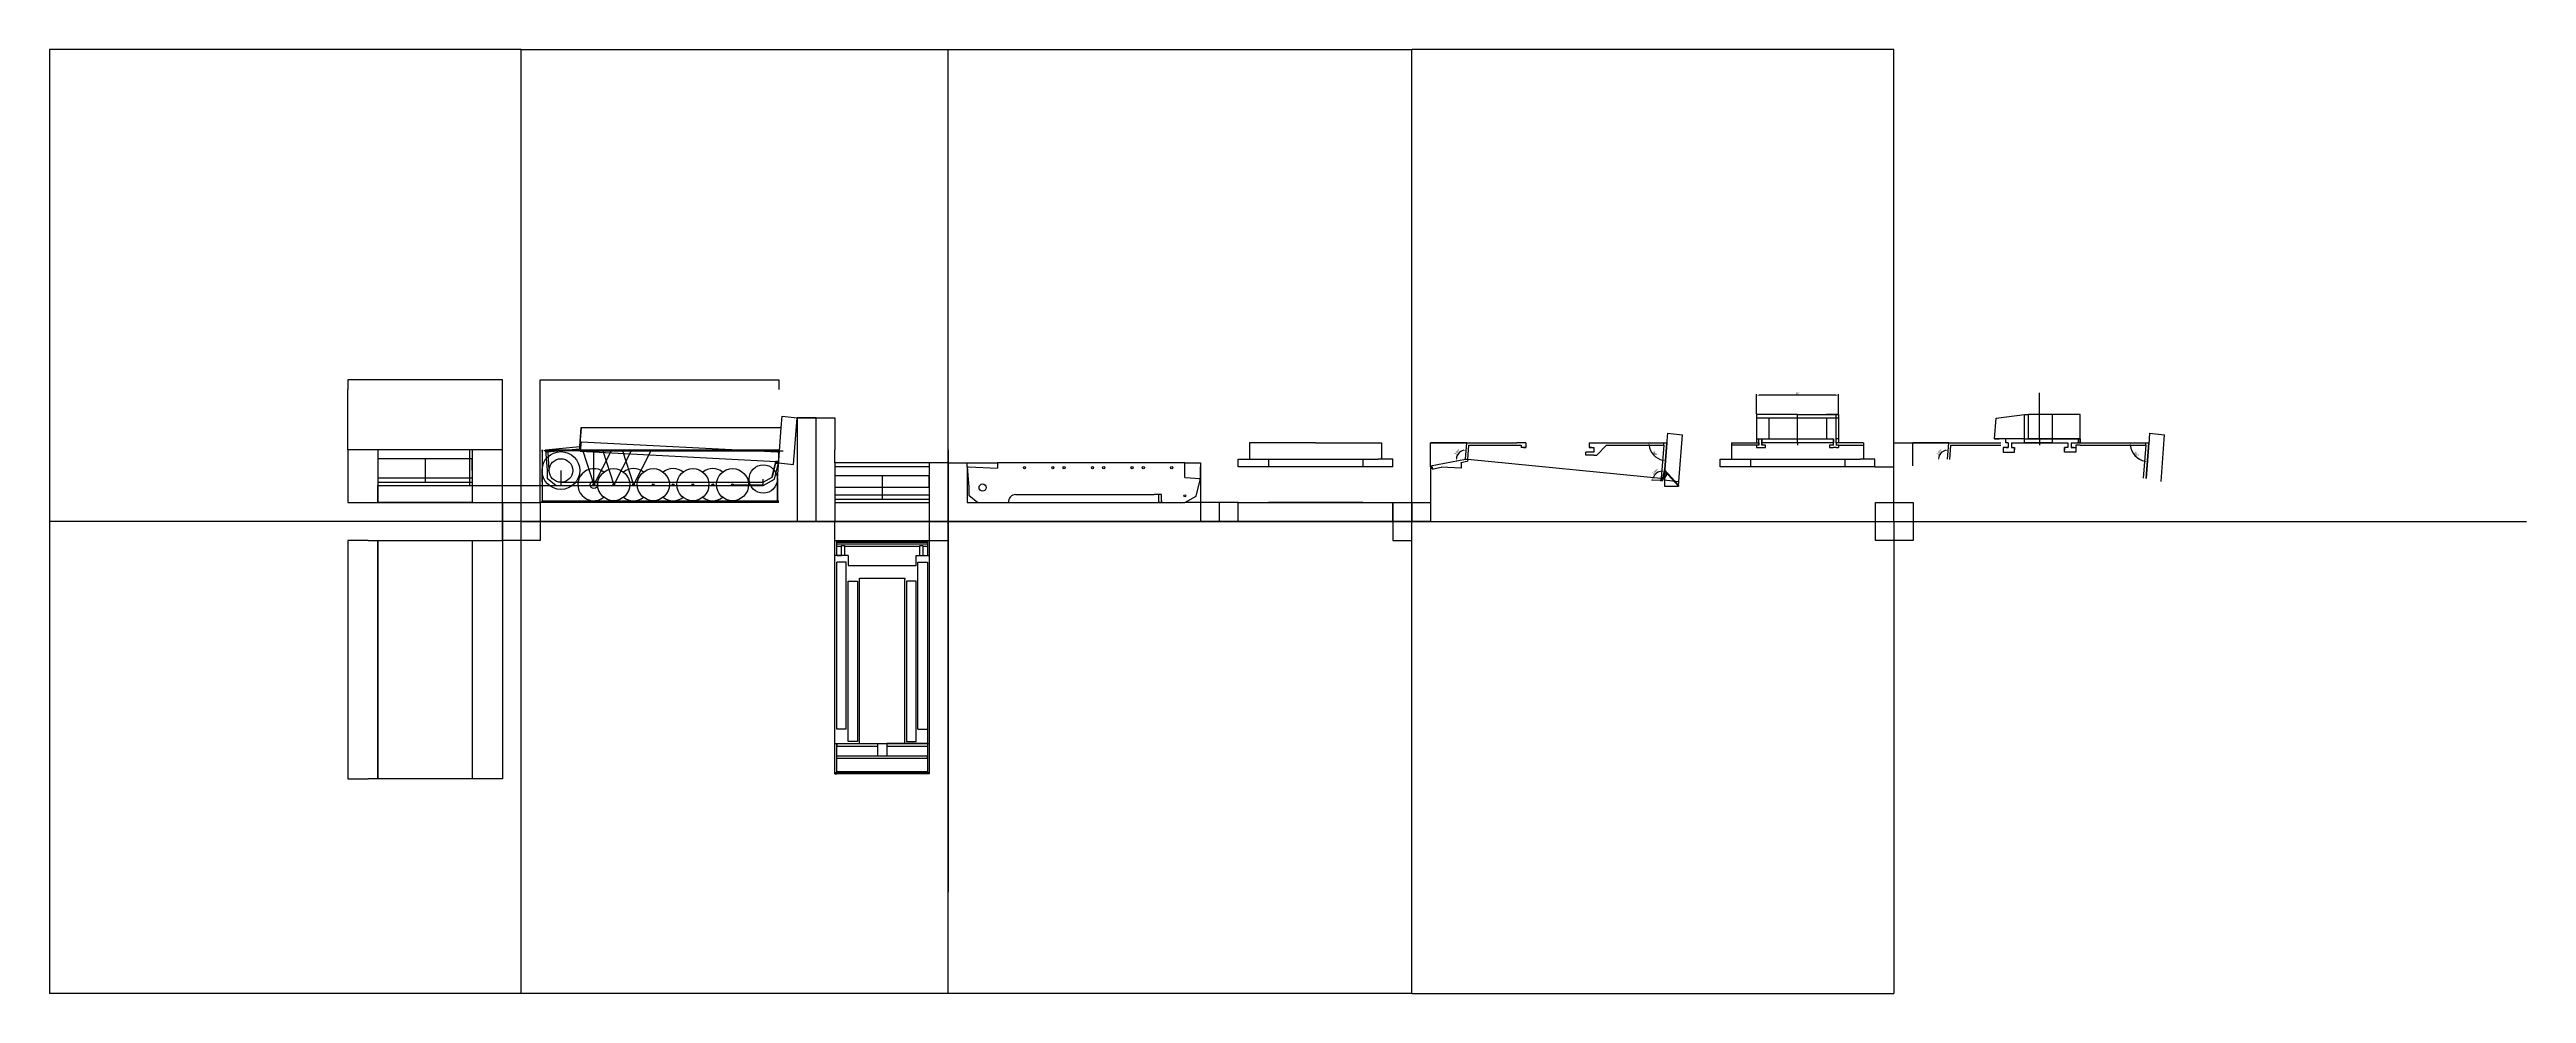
# Model space of a CAD drawing. Header units: millimetres. Extents: x 958 to 3583, y 822 to 1822.
import ezdxf

# ---------------------------------------------------------------- set-up
doc = ezdxf.new("R2010")
doc.units = ezdxf.units.MM
doc.styles.get("Standard").update_dxf_attribs({"font": 'arial.ttf'})
doc.dimstyles.new('ISO-25', dxfattribs={"dimtxt": 2.5, "dimasz": 2.5, "dimexe": 1.25, "dimexo": 0.625, "dimtad": 1, "dimtxsty": 'Standard', "dimcen": 2.5, "dimadec": 0, "dimazin": 0, "dimtfac": 1, "dimtmove": 0, "dimatfit": 3, "dimfxl": 1, "dimarcsym": 0})

# ---------------------------------------------------------------- blocks, each defined once
blk = doc.blocks.new('*D3')
at = {"color": 0, "lineweight": -2, "transparency": 16777216}
for p, q in [((2664.6, 1365.7), (2655.6, 1366.1)), ((2667.4, 1368.6), (2669.3, 1376.4))]:
    blk.add_line(p, q, dxfattribs=at)
blk.add_arc((2666.7, 1365.6), 9.9, 91.1443, 162.4991, dxfattribs=at)
at = {"color": 0, "transparency": 16777216}
for points in [[(2657.7, 1368.5), (2656.8, 1368.6), (2656.8, 1366.1)], [(2666.5, 1375.9), (2666.4, 1375), (2669, 1375.2)]]:
    blk.add_solid(points, dxfattribs=at)
at = {"layer": 'Defpoints', "color": 0, "transparency": 16777216}
for p in [(2663.3, 1374.9), (2665.2, 1365.6), (2666.7, 1365.6), (2666.7, 1365.6), (2667.3, 1368)]:
    blk.add_point(p, dxfattribs=at)
at = {"color": 0, "transparency": 16777216, "insert": (2659.6, 1375), "char_height": 2.5, "attachment_point": 5, "rotation": 36.8217}
blk.add_mtext('100°', dxfattribs=at)
blk = doc.blocks.new('*D5')
at = {"color": 0, "lineweight": -2, "transparency": 16777216}
blk.add_arc((2458.3, 1388.3), 9.61, 100.4804, 175.7479, dxfattribs=at)
at = {"color": 0, "transparency": 16777216}
for points in [[(2456.5, 1398.2), (2456.5, 1397.3), (2459, 1397.9)], [(2449.1, 1389.1), (2448.3, 1389), (2448.8, 1386.5)]]:
    blk.add_solid(points, dxfattribs=at)
at = {"layer": 'Defpoints', "color": 0, "transparency": 16777216}
for p in [(2453.4, 1396.6), (2459.6, 1405.8), (2421.3, 1381.3), (2458.3, 1388.3), (2458.3, 1388.3)]:
    blk.add_point(p, dxfattribs=at)
at = {"color": 0, "transparency": 16777216, "insert": (2449.7, 1396), "char_height": 2.5, "attachment_point": 5, "rotation": 48.1141}
blk.add_mtext('105°', dxfattribs=at)
blk = doc.blocks.new('*D10')
at = {"color": 0, "lineweight": -2, "transparency": 16777216}
blk.add_arc((3182.6, 1405.8), 20, 187.172, 258.4733, dxfattribs=at)
at = {"color": 0, "transparency": 16777216}
for points in [[(3162.4, 1403.2), (3163.2, 1403.3), (3162.6, 1405.8)], [(3178.7, 1386.6), (3178.6, 1385.8), (3181.1, 1385.8)]]:
    blk.add_solid(points, dxfattribs=at)
at = {"layer": 'Defpoints', "color": 0, "transparency": 16777216}
for p in [(3109.9, 1405.8), (3165.1, 1396.2), (3182.6, 1405.8), (3182.6, 1405.8), (3179.8, 1367.9)]:
    blk.add_point(p, dxfattribs=at)
at = {"color": 0, "transparency": 16777216, "insert": (3169.4, 1393.5), "char_height": 2.5, "attachment_point": 5, "rotation": 312.8226}
blk.add_mtext('86°', dxfattribs=at)
blk = doc.blocks.new('*D9')
at = {"color": 0, "lineweight": -2, "transparency": 16777216}
blk.add_arc((2969.3, 1388.3), 9.61, 100.4804, 175.7479, dxfattribs=at)
at = {"color": 0, "transparency": 16777216}
for points in [[(2967.5, 1398.2), (2967.5, 1397.3), (2970, 1397.9)], [(2960.1, 1389.1), (2959.3, 1389), (2959.8, 1386.5)]]:
    blk.add_solid(points, dxfattribs=at)
at = {"layer": 'Defpoints', "color": 0, "transparency": 16777216}
for p in [(2964.4, 1396.6), (2970.6, 1405.8), (2932.3, 1381.3), (2969.3, 1388.3), (2969.3, 1388.3)]:
    blk.add_point(p, dxfattribs=at)
at = {"color": 0, "transparency": 16777216, "insert": (2960.7, 1396), "char_height": 2.5, "attachment_point": 5, "rotation": 48.1141}
blk.add_mtext('105°', dxfattribs=at)
blk = doc.blocks.new('*D12')
at = {"color": 0, "lineweight": -2, "transparency": 16777216}
for p, q in [((2766.8, 1436.4), (2766.8, 1457.4)), ((2851.3, 1456.1), (2769.3, 1456.1)), ((2853.8, 1436.4), (2853.8, 1457.4))]:
    blk.add_line(p, q, dxfattribs=at)
at = {"color": 0, "transparency": 16777216}
for points in [[(2769.3, 1456.5), (2769.3, 1455.7), (2766.8, 1456.1)], [(2851.3, 1456.5), (2851.3, 1455.7), (2853.8, 1456.1)]]:
    blk.add_solid(points, dxfattribs=at)
at = {"layer": 'Defpoints', "color": 0, "transparency": 16777216}
for p in [(2766.8, 1456.1), (2766.8, 1435.8), (2853.8, 1435.8)]:
    blk.add_point(p, dxfattribs=at)
at = {"color": 0, "transparency": 16777216, "insert": (2810.3, 1458), "char_height": 2.5, "attachment_point": 5}
blk.add_mtext('87', dxfattribs=at)
blk = doc.blocks.new('*D13')
at = {"color": 0, "lineweight": -2, "transparency": 16777216}
blk.add_arc((2671.6, 1405.8), 18.9, 187.5973, 258.0389, dxfattribs=at)
at = {"color": 0, "transparency": 16777216}
for points in [[(2652.5, 1403.2), (2653.4, 1403.3), (2652.8, 1405.8)], [(2667.8, 1387.7), (2667.7, 1386.9), (2670.2, 1386.9)]]:
    blk.add_solid(points, dxfattribs=at)
at = {"layer": 'Defpoints', "color": 0, "transparency": 16777216}
for p in [(2618.2, 1405.8), (2655.1, 1396.7), (2671.6, 1405.8), (2671.6, 1405.8), (2668.8, 1368)]:
    blk.add_point(p, dxfattribs=at)
at = {"color": 0, "transparency": 16777216, "insert": (2659.2, 1394.2), "char_height": 2.5, "attachment_point": 5, "rotation": 312.8181}
blk.add_mtext('86°', dxfattribs=at)

msp = doc.modelspace()

# ---------------------------------------------------------------- linework, layer by layer
for p, q in [((1457.676, 1822.326), (957.676, 1822.326)), ((957.676, 1822.326), (957.676, 1322.326)), ((1457.676, 1322.326), (1457.676, 1822.326)), ((1457.676, 1822.326), (1910.071, 1822.326)), ((1910.071, 1322.326), (1910.071, 1822.326)), ((1910.071, 1822.326), (2401.418, 1822.326)), ((2401.418, 1322.326), (2401.418, 1822.326)), ((2912.313, 1822.326), (2401.418, 1822.326)), ((2912.313, 1322.326), (2912.313, 1822.326)), ((1273.676, 1472.326), (1273.676, 1462.326)), ((1437.676, 1472.326), (1273.676, 1472.326)), ((1437.676, 1342.326), (1437.676, 1472.326)), ((1477.676, 1462.326), (1477.676, 1472.326)), ((1477.676, 1472.326), (1730.476, 1472.326)), ((1730.476, 1472.326), (1730.476, 1462.326)), ((1273.676, 1398.326), (1273.676, 1462.326)), ((1437.676, 1342.326), (1437.676, 1462.326)), ((1477.676, 1342.326), (1477.676, 1462.326)), ((1521.239, 1421.816), (1519.479, 1399.297)), ((1519.676, 1401.816), (1521.239, 1421.816)), ((1519.676, 1401.816), (1521.239, 1421.816)), ((1521.239, 1421.816), (1733.258, 1421.816)), ((1729.108, 1367.326), (1733.258, 1421.816)), ((1733.258, 1421.816), (1734.169, 1433.781)), ((1734.169, 1433.781), (1750.071, 1432.011)), ((1734.169, 1433.781), (1750.071, 1432.011)), ((1734.169, 1433.781), (1750.071, 1432.011)), ((1746.321, 1382.769), (1750.071, 1432.011)), ((1750.071, 1432.011), (1750.071, 1322.326)), ((1770.071, 1432.011), (1750.071, 1432.011)), ((1750.071, 1432.011), (1770.071, 1432.011)), ((1770.071, 1322.326), (1770.071, 1432.011)), ((1770.071, 1432.011), (1790.071, 1432.011)), ((1790.071, 1432.011), (1790.071, 1398.326)), ((1305.676, 1398.326), (1273.676, 1398.326)), ((1273.676, 1398.326), (1273.676, 1342.326)), ((1405.676, 1398.326), (1305.676, 1398.326)), ((1305.676, 1398.326), (1305.676, 1342.326)), ((1437.676, 1398.326), (1405.676, 1398.326)), ((1405.676, 1398.326), (1405.676, 1342.326)), ((1479.676, 1398.326), (1479.676, 1342.326)), ((1479.676, 1396.326), (1479.676, 1398.326)), ((1483.176, 1398.326), (1519.676, 1401.816)), ((1483.176, 1398.326), (1485.176, 1376.326)), ((1483.176, 1398.326), (1730.523, 1398.326)), ((1484.838, 1395.985), (1484.725, 1398.475)), ((1484.838, 1395.985), (1519.479, 1399.297)), ((1487.176, 1376.326), (1486.276, 1396.123)), ((1521.239, 1406.816), (1520.087, 1396.882)), ((1520.087, 1396.882), (1727.956, 1386.034)), ((1521.239, 1406.816), (1729.108, 1395.968)), ((1729.108, 1395.968), (1731.281, 1395.854)), ((1730.523, 1385.9), (1730.523, 1398.326)), ((1790.071, 1384.326), (1790.071, 1398.326)), ((1910.071, 1398.326), (1910.071, 929.624)), ((2672.411, 1415.795), (2671.5, 1403.83)), ((2672.411, 1415.795), (2688.313, 1414.025)), ((2684.563, 1364.783), (2688.313, 1414.025)), ((3183.396, 1415.795), (3182.485, 1403.83)), ((3183.396, 1415.795), (3199.298, 1414.025)), ((3195.548, 1364.783), (3199.298, 1414.025)), ((1405.676, 1388.826), (1305.676, 1388.826)), ((1305.676, 1388.826), (1305.676, 1363.826)), ((1405.676, 1368.326), (1305.676, 1368.326)), ((1405.676, 1388.826), (1355.676, 1388.826)), ((1355.676, 1388.826), (1355.676, 1363.826)), ((1405.676, 1376.326), (1405.676, 1388.826)), ((1405.676, 1376.326), (1405.676, 1368.326)), ((1479.676, 1364.326), (1479.676, 1376.326)), ((1485.176, 1376.326), (1485.176, 1368.326)), ((1485.176, 1376.326), (1487.176, 1376.326)), ((1485.176, 1368.326), (1494.777, 1360.322)), ((1714.108, 1364.012), (1723.564, 1369.381)), ((1714.108, 1360.512), (1726.108, 1367.326)), ((1727.527, 1386.057), (1723.564, 1369.381)), ((1723.728, 1370.073), (1727.527, 1386.057)), ((1726.108, 1367.326), (1730.523, 1385.9)), ((1728.447, 1383.546), (1726.949, 1383.625)), ((1730.523, 1385.9), (1727.527, 1386.057)), ((1727.956, 1386.034), (1730.523, 1385.9)), ((1729.025, 1385.979), (1728.447, 1383.546)), ((1728.447, 1383.546), (1729.025, 1385.979)), ((1730.523, 1385.9), (1729.025, 1385.979)), ((1729.108, 1367.326), (1729.108, 1344.326)), ((1729.108, 1344.326), (1729.108, 1367.326)), ((1730.419, 1384.539), (1746.321, 1382.769)), ((1910.071, 1384.326), (1962.321, 1384.326)), ((1930.071, 1380.326), (1930.071, 1384.326)), ((1930.071, 1380.326), (1930.071, 1342.312)), ((2161.003, 1384.512), (2177.418, 1384.529)), ((2177.418, 1384.529), (2177.418, 1380.326)), ((2177.418, 1380.326), (2177.418, 1342.512)), ((2421.418, 1380.341), (2421.418, 1342.326)), ((2423.08, 1378), (2422.974, 1380.341)), ((2666.689, 1365.561), (2665.191, 1365.639)), ((2667.267, 1367.993), (2666.689, 1365.561)), ((2668.661, 1366.554), (2684.563, 1364.783)), ((2892.313, 1380.341), (2912.313, 1380.341)), ((1273.676, 1342.326), (1305.676, 1342.326)), ((1305.676, 1363.826), (1405.676, 1363.826)), ((1305.676, 1342.326), (1305.676, 1360.326)), ((1305.676, 1360.326), (1405.676, 1360.326)), ((1305.676, 1342.326), (1437.676, 1342.326)), ((1405.676, 1342.326), (1305.676, 1342.326)), ((1305.676, 1342.326), (1327.276, 1342.326)), ((1405.676, 1360.326), (1499.676, 1360.326)), ((1437.676, 1322.326), (1437.676, 1342.326)), ((1437.676, 1342.326), (1477.676, 1342.326)), ((1437.676, 1342.326), (1437.676, 1302.326)), ((1477.676, 1342.326), (1477.676, 1302.326)), ((1730.476, 1342.326), (1477.676, 1342.326)), ((1479.676, 1342.326), (1479.676, 1344.326)), ((1479.676, 1344.326), (1730.476, 1344.326)), ((1494.777, 1360.322), (1499.676, 1360.326)), ((1499.676, 1363.826), (1714.108, 1364.012)), ((1499.676, 1360.326), (1714.108, 1360.512)), ((1730.476, 1342.326), (1728.476, 1342.326)), ((1790.071, 1342.326), (1790.071, 1322.326)), ((1890.071, 1342.326), (1890.071, 1322.326)), ((1930.071, 1342.312), (1941.672, 1342.322)), ((2177.418, 1342.512), (2161.003, 1342.512)), ((2197.418, 1342.326), (2177.418, 1342.512)), ((2177.418, 1342.512), (2177.418, 1322.326)), ((2217.418, 1342.326), (2197.418, 1342.326)), ((2197.418, 1342.326), (2197.418, 1322.326)), ((2217.418, 1322.326), (2217.418, 1342.326)), ((2217.418, 1342.326), (2249.418, 1342.326)), ((2249.418, 1342.326), (2381.418, 1342.326)), ((2349.418, 1342.326), (2249.418, 1342.326)), ((2249.418, 1342.326), (2271.018, 1342.326)), ((2381.418, 1342.326), (2401.418, 1342.326)), ((2381.418, 1322.326), (2381.418, 1342.326)), ((2381.418, 1342.326), (2381.418, 1302.326)), ((2401.418, 1342.326), (2401.418, 1322.326)), ((2401.418, 1322.326), (2401.418, 1342.326)), ((2401.418, 1342.326), (2421.418, 1342.326)), ((2421.418, 1342.326), (2421.418, 1322.326)), ((2892.765, 1322.326), (2892.765, 1342.326)), ((2892.765, 1342.326), (2932.765, 1342.326)), ((2932.765, 1342.326), (2932.765, 1302.326)), ((2421.418, 1322.326), (957.676, 1322.326)), ((1457.676, 1322.326), (957.676, 1322.326)), ((957.676, 1322.326), (957.676, 822.326)), ((1457.676, 1322.326), (1437.676, 1322.326)), ((1437.676, 1302.326), (1437.676, 1322.326)), ((1457.676, 822.326), (1457.676, 1322.326)), ((1457.676, 1322.326), (2421.418, 1322.326)), ((1457.676, 822.326), (1457.676, 1322.326)), ((1457.676, 1322.326), (1910.071, 1322.326)), ((1750.071, 1322.326), (1770.071, 1322.326)), ((1790.071, 1322.326), (1770.071, 1322.326)), ((1790.071, 1302.326), (1790.071, 1322.326)), ((1890.071, 1322.326), (1890.071, 1302.326)), ((1910.071, 822.326), (1910.071, 1322.326)), ((1910.071, 1322.326), (2401.418, 1322.326)), ((2401.418, 1322.326), (2381.418, 1322.326)), ((2401.418, 1302.326), (2401.418, 1322.326)), ((2401.418, 822.326), (2401.418, 1322.326)), ((2401.418, 1322.326), (2892.765, 1322.326)), ((2892.765, 1322.326), (3582.843, 1322.326)), ((2892.765, 1302.326), (2892.765, 1322.326)), ((2912.313, 1322.326), (2912.313, 822.326)), ((1295.276, 1302.326), (1273.676, 1302.326)), ((1273.676, 1302.326), (1273.676, 1049.526)), ((1295.276, 1302.326), (1437.676, 1302.326)), ((1305.676, 1302.326), (1305.676, 1049.526)), ((1305.676, 1049.526), (1305.676, 1302.326)), ((1305.676, 1302.326), (1405.676, 1302.326)), ((1405.676, 1302.326), (1405.676, 1049.526)), ((1477.676, 1302.326), (1437.676, 1302.326)), ((1437.676, 1302.326), (1437.676, 1049.526)), ((1890.071, 1302.326), (1910.071, 1302.326)), ((2381.418, 1302.326), (2401.418, 1302.326)), ((2932.765, 1302.326), (2892.765, 1302.326)), ((1273.676, 1049.526), (1295.276, 1049.526)), ((1437.676, 1049.526), (1295.276, 1049.526)), ((2401.418, 822.326), (957.676, 822.326)), ((2401.418, 822.326), (2912.313, 822.326))]:
    msp.add_line(p, q)
at = {"color": 5}
for p, q in [((3066.903, 1435.763), (3066.903, 1458.651)), ((2810.313, 1435.763), (2766.813, 1435.763)), ((2766.813, 1435.763), (2766.813, 1409.763)), ((2853.813, 1431.763), (2766.813, 1431.763)), ((2779.813, 1431.763), (2779.813, 1409.763)), ((2810.313, 1405.763), (2810.313, 1435.763)), ((2810.313, 1435.763), (2853.813, 1435.763)), ((2853.813, 1435.763), (2840.813, 1435.763)), ((2840.813, 1431.763), (2840.813, 1409.763)), ((2851.313, 1409.763), (2851.313, 1435.763)), ((2851.313, 1435.763), (2853.813, 1435.763)), ((2853.813, 1435.763), (2853.813, 1409.763)), ((3018.903, 1409.763), (3020.903, 1431.763)), ((3020.903, 1431.763), (3050.903, 1435.763)), ((3050.903, 1409.763), (3050.903, 1435.763)), ((3050.903, 1435.763), (3054.903, 1435.763)), ((3054.903, 1409.763), (3054.903, 1435.763)), ((3066.903, 1435.763), (3054.903, 1435.763)), ((3066.903, 1409.763), (3066.903, 1435.763)), ((3080.403, 1435.763), (3066.903, 1435.763)), ((3080.403, 1405.763), (3080.403, 1435.763)), ((3109.903, 1435.763), (3080.403, 1435.763)), ((3109.903, 1405.763), (3109.903, 1435.763)), ((2766.813, 1409.763), (2769.313, 1409.763)), ((2766.813, 1409.763), (2766.813, 1405.763)), ((2769.313, 1403.263), (2766.813, 1403.263)), ((2766.813, 1403.263), (2766.813, 1400.763)), ((2766.813, 1400.763), (2769.313, 1400.763)), ((2769.313, 1403.263), (2769.313, 1409.763)), ((2769.313, 1409.763), (2772.313, 1409.763)), ((2769.313, 1405.763), (2769.313, 1409.763)), ((2769.313, 1405.763), (2769.313, 1403.263)), ((2769.313, 1400.763), (2769.313, 1400.557)), ((2769.313, 1400.763), (2772.313, 1400.763)), ((2772.313, 1409.763), (2772.313, 1403.263)), ((2772.313, 1403.263), (2772.313, 1409.763)), ((2772.313, 1409.763), (2848.313, 1409.763)), ((2848.313, 1405.763), (2772.313, 1405.763)), ((2776.313, 1403.263), (2772.313, 1403.263)), ((2772.313, 1400.763), (2776.313, 1400.763)), ((2776.313, 1400.763), (2776.313, 1403.263)), ((2810.313, 1405.763), (2810.313, 1403.263)), ((2848.313, 1403.263), (2844.313, 1403.263)), ((2844.313, 1403.263), (2844.313, 1400.763)), ((2844.313, 1400.763), (2848.313, 1400.763)), ((2848.313, 1403.263), (2848.313, 1409.763)), ((2848.313, 1409.763), (2848.313, 1405.763)), ((2851.313, 1400.763), (2848.313, 1400.763)), ((2851.313, 1405.763), (2851.313, 1409.763)), ((2853.813, 1409.763), (2851.313, 1409.763)), ((2851.313, 1405.763), (2851.313, 1403.263)), ((2853.813, 1403.263), (2851.313, 1403.263)), ((2851.313, 1400.763), (2853.813, 1400.763)), ((2853.813, 1409.763), (2853.813, 1405.763)), ((2853.813, 1403.263), (2853.813, 1400.763)), ((2912.313, 1405.763), (2932.313, 1405.763)), ((3050.903, 1409.763), (3018.903, 1409.763)), ((3050.903, 1409.763), (3018.903, 1409.763)), ((3018.903, 1409.763), (3023.903, 1409.763)), ((3026.903, 1409.763), (3024.903, 1409.763)), ((3026.903, 1409.763), (3025.903, 1409.763)), ((3033.403, 1400.763), (3028.403, 1400.763)), ((3028.403, 1400.763), (3028.403, 1395.763)), ((3028.403, 1395.763), (3030.903, 1395.763)), ((3030.903, 1405.763), (3030.903, 1409.763)), ((3033.403, 1405.763), (3030.903, 1405.763)), ((3030.903, 1400.763), (3033.403, 1400.763)), ((3030.903, 1395.763), (3040.403, 1395.763)), ((3033.403, 1405.763), (3033.403, 1403.263)), ((3033.403, 1403.263), (3033.403, 1400.763)), ((3036.903, 1405.763), (3036.903, 1400.763)), ((3036.903, 1405.763), (3036.903, 1400.763)), ((3036.903, 1405.763), (3050.903, 1405.763)), ((3036.903, 1400.763), (3040.403, 1400.763)), ((3040.403, 1400.763), (3040.403, 1398.263)), ((3040.403, 1395.763), (3040.403, 1400.763)), ((3050.903, 1405.763), (3050.903, 1409.763)), ((3050.903, 1409.763), (3109.903, 1409.763)), ((3080.403, 1405.763), (3050.903, 1405.763)), ((3050.903, 1405.763), (3096.903, 1405.763)), ((3109.903, 1409.763), (3054.903, 1409.763)), ((3109.903, 1409.763), (3066.903, 1409.763)), ((3066.903, 1409.763), (3066.903, 1405.763)), ((3066.903, 1405.763), (3066.903, 1403.263)), ((3066.903, 1405.763), (3096.903, 1405.763)), ((3066.903, 1405.763), (3096.903, 1405.763)), ((3096.903, 1400.763), (3093.403, 1400.763)), ((3093.403, 1400.763), (3093.403, 1398.263)), ((3093.403, 1395.763), (3093.403, 1400.763)), ((3102.903, 1395.763), (3093.403, 1395.763)), ((3096.903, 1405.763), (3096.903, 1400.763)), ((3096.903, 1405.763), (3096.903, 1400.763)), ((3100.403, 1405.763), (3100.403, 1403.263)), ((3100.403, 1405.763), (3106.903, 1405.763)), ((3100.403, 1405.763), (3109.903, 1405.763)), ((3100.403, 1403.263), (3100.403, 1400.763)), ((3102.903, 1400.763), (3100.403, 1400.763)), ((3100.403, 1400.763), (3105.403, 1400.763)), ((3105.403, 1395.763), (3102.903, 1395.763)), ((3104.903, 1409.763), (3104.403, 1409.763)), ((3105.403, 1400.763), (3105.403, 1395.763)), ((3106.903, 1409.763), (3108.903, 1409.763)), ((3106.903, 1409.763), (3107.903, 1409.763)), ((3108.903, 1405.763), (3106.903, 1405.763)), ((3107.903, 1405.763), (3107.903, 1409.763)), ((3109.903, 1409.763), (3109.903, 1405.763)), ((3109.903, 1409.763), (3109.903, 1405.763))]:
    msp.add_line(p, q, dxfattribs=at)
at = {"color": 242, "true_color": 0xcd2027}
for p, q in [((1405.676, 1398.326), (1402.676, 1398.326)), ((1402.676, 1398.326), (1402.676, 1360.326)), ((1534.59, 1397.326), (1481.63, 1397.326)), ((1534.59, 1397.326), (1516.19, 1397.326)), ((1522.94, 1397.326), (1534.59, 1361.326)), ((1534.59, 1361.326), (1534.59, 1397.326)), ((1534.59, 1397.326), (1735.17, 1397.326)), ((1552.99, 1397.326), (1534.59, 1361.326)), ((1534.59, 1397.326), (1546.24, 1397.326)), ((1534.59, 1360.357), (1534.59, 1397.326)), ((1534.59, 1361.326), (1534.59, 1397.326)), ((1543.94, 1397.326), (1555.59, 1361.326)), ((1546.24, 1397.326), (1558.19, 1397.326)), ((1573.99, 1397.326), (1555.59, 1361.326)), ((1564.94, 1397.326), (1576.59, 1361.326)), ((1594.99, 1397.326), (1576.59, 1361.326)), ((1499.676, 1376.326), (1499.697, 1363.827)), ((1499.676, 1376.326), (1499.676, 1361.326)), ((1714.108, 1361.326), (1714.108, 1367.326)), ((1890.071, 1380.326), (1887.071, 1380.326)), ((1534.59, 1361.326), (1534.59, 1360.357)), ((1681.59, 1361.326), (1714.108, 1361.326))]:
    msp.add_line(p, q, dxfattribs=at)
at = {"color": 85, "true_color": 0x58ba48}
for p, q in [((2299.418, 1405.763), (2229.418, 1405.763)), ((2229.418, 1405.763), (2229.418, 1388.316)), ((2299.418, 1405.763), (2232.918, 1405.763)), ((2299.418, 1405.763), (2365.918, 1405.763)), ((2299.418, 1405.763), (2369.418, 1405.763)), ((2369.418, 1405.763), (2369.418, 1388.316)), ((2421.327, 1381.337), (2421.327, 1405.763)), ((2421.327, 1405.763), (2459.633, 1405.763)), ((2459.633, 1405.763), (2421.327, 1405.763)), ((2458.268, 1388.316), (2459.633, 1405.763)), ((2459.633, 1405.763), (2490.107, 1405.763)), ((2460.761, 1388.121), (2461.945, 1403.263)), ((2461.945, 1403.263), (2490.107, 1403.263)), ((2490.107, 1405.763), (2512.918, 1405.763)), ((2490.107, 1403.263), (2512.918, 1403.263)), ((2522.418, 1405.763), (2512.918, 1405.763)), ((2512.918, 1403.263), (2517.418, 1403.263)), ((2522.418, 1405.763), (2515.918, 1405.763)), ((2517.418, 1403.263), (2517.418, 1400.763)), ((2522.418, 1400.763), (2517.418, 1400.763)), ((2519.918, 1400.763), (2522.418, 1400.763)), ((2522.418, 1405.763), (2522.418, 1403.263)), ((2522.418, 1403.263), (2522.418, 1400.763)), ((2591.918, 1395.763), (2585.918, 1395.763)), ((2585.918, 1393.263), (2585.918, 1395.763)), ((2585.918, 1392.763), (2585.918, 1393.263)), ((2594.418, 1392.763), (2585.918, 1392.763)), ((2589.418, 1405.763), (2598.918, 1405.763)), ((2589.418, 1405.763), (2595.918, 1405.763)), ((2589.418, 1405.763), (2589.418, 1403.263)), ((2589.418, 1405.763), (2589.418, 1403.263)), ((2589.418, 1403.263), (2589.418, 1400.763)), ((2589.418, 1403.263), (2589.418, 1400.763)), ((2591.918, 1400.763), (2589.418, 1400.763)), ((2589.418, 1400.763), (2594.418, 1400.763)), ((2591.918, 1400.763), (2589.418, 1400.763)), ((2589.418, 1400.763), (2594.418, 1400.763)), ((2594.418, 1395.763), (2591.918, 1395.763)), ((2594.418, 1400.763), (2594.418, 1395.763)), ((2594.418, 1392.763), (2597.418, 1392.763)), ((2607.918, 1403.263), (2597.418, 1392.763)), ((2607.918, 1403.263), (2597.418, 1392.763)), ((2598.918, 1405.763), (2618.219, 1405.763)), ((2607.918, 1403.263), (2618.219, 1403.263)), ((2618.219, 1405.763), (2671.647, 1405.763)), ((2618.219, 1403.263), (2668.448, 1403.263)), ((2668.448, 1403.263), (2665.773, 1368.143)), ((2668.448, 1403.263), (2668.448, 1405.763)), ((2671.647, 1405.763), (2668.765, 1367.915)), ((2668.765, 1367.993), (2671.647, 1405.763)), ((2671.647, 1405.763), (2668.765, 1367.993)), ((2740.313, 1405.763), (2740.313, 1388.316)), ((2740.313, 1405.763), (2769.313, 1405.763)), ((2766.813, 1403.263), (2740.313, 1403.263)), ((2880.313, 1405.763), (2851.313, 1405.763)), ((2853.813, 1403.263), (2880.313, 1403.263)), ((2880.313, 1405.763), (2880.313, 1388.316)), ((2932.313, 1381.337), (2932.313, 1405.763)), ((2932.313, 1405.763), (2970.618, 1405.763)), ((2970.618, 1405.763), (2932.313, 1405.763)), ((2969.254, 1388.316), (2970.618, 1405.763)), ((2970.618, 1405.763), (3025.903, 1405.763)), ((2971.746, 1388.121), (2972.93, 1403.263)), ((2972.93, 1403.263), (3025.903, 1403.263)), ((3109.903, 1403.263), (3105.403, 1403.263)), ((3105.403, 1403.263), (3105.403, 1400.763)), ((3109.903, 1405.763), (3182.632, 1405.763)), ((3109.903, 1403.263), (3179.433, 1403.263)), ((3179.433, 1403.263), (3176.759, 1368.143)), ((3179.433, 1403.263), (3179.433, 1405.763)), ((3182.632, 1405.763), (3179.75, 1367.915)), ((3179.75, 1367.993), (3182.632, 1405.763)), ((3182.632, 1405.763), (3179.75, 1367.993)), ((2217.418, 1380.341), (2217.418, 1388.316)), ((2217.418, 1388.316), (2232.918, 1388.316)), ((2249.418, 1380.341), (2217.418, 1380.341)), ((2232.918, 1388.316), (2365.918, 1388.316)), ((2249.418, 1388.316), (2249.418, 1380.341)), ((2349.418, 1380.341), (2249.418, 1380.341)), ((2349.418, 1388.316), (2349.418, 1380.341)), ((2381.418, 1380.341), (2349.418, 1380.341)), ((2381.418, 1388.316), (2365.918, 1388.316)), ((2381.418, 1380.341), (2381.418, 1388.316)), ((2421.327, 1381.337), (2458.268, 1388.316)), ((2421.418, 1380.341), (2421.327, 1381.337)), ((2421.418, 1380.341), (2422.974, 1380.341)), ((2422.974, 1380.341), (2423.08, 1378)), ((2423.08, 1378), (2424.617, 1378)), ((2424.617, 1378), (2432.567, 1379.859)), ((2424.617, 1378), (2424.617, 1378.147)), ((2453.668, 1378.799), (2432.567, 1379.859)), ((2453.668, 1384.793), (2458.074, 1385.824)), ((2453.668, 1384.341), (2453.668, 1384.793)), ((2453.668, 1384.793), (2453.668, 1378.799)), ((2458.074, 1385.824), (2460.628, 1386.421)), ((2458.268, 1388.316), (2460.811, 1388.316)), ((2460.761, 1388.121), (2460.628, 1386.421)), ((2460.811, 1388.316), (2668.765, 1367.915)), ((2665.773, 1368.143), (2665.191, 1365.639)), ((2666.689, 1365.561), (2665.191, 1365.639)), ((2665.191, 1365.639), (2666.689, 1365.561)), ((2667.267, 1367.993), (2666.689, 1365.561)), ((2666.689, 1365.561), (2667.267, 1367.993)), ((2667.267, 1367.993), (2668.765, 1367.993)), ((2668.765, 1367.993), (2669.373, 1375.97)), ((2668.765, 1367.993), (2669.145, 1372.978)), ((2668.765, 1367.993), (2669.145, 1372.978)), ((2669.145, 1372.978), (2668.765, 1367.993)), ((2668.765, 1367.993), (2669.145, 1372.978)), ((2672.097, 1372.978), (2668.765, 1367.993)), ((2668.771, 1368.081), (2669.373, 1375.97)), ((2669.145, 1372.978), (2672.097, 1372.978)), ((2669.378, 1375.97), (2669.454, 1376.967)), ((2669.378, 1375.97), (2684.175, 1359.689)), ((2669.454, 1376.967), (2684.251, 1360.686)), ((2669.454, 1376.967), (2669.454, 1359.689)), ((2728.313, 1380.341), (2728.313, 1388.316)), ((2728.313, 1388.316), (2743.813, 1388.316)), ((2760.313, 1380.341), (2728.313, 1380.341)), ((2743.813, 1388.316), (2876.813, 1388.316)), ((2760.313, 1388.316), (2760.313, 1380.341)), ((2860.313, 1380.341), (2760.313, 1380.341)), ((2860.313, 1388.316), (2860.313, 1380.341)), ((2892.313, 1380.341), (2860.313, 1380.341)), ((2892.313, 1388.316), (2876.813, 1388.316)), ((2892.313, 1380.341), (2892.313, 1388.316)), ((2669.454, 1359.689), (2684.175, 1359.689)), ((2684.175, 1359.689), (2684.555, 1364.675)), ((2684.251, 1360.686), (2684.175, 1359.689)), ((2684.175, 1359.689), (2684.251, 1360.686)), ((2684.555, 1364.675), (2684.563, 1364.783))]:
    msp.add_line(p, q, dxfattribs=at)
at = {"color": 1}
for p, q in [((1499.676, 1376.326), (1499.676, 1361.326)), ((1890.071, 1384.326), (1790.071, 1384.326)), ((1790.071, 1384.326), (1790.071, 1380.326)), ((1890.071, 1380.326), (1790.071, 1380.326)), ((1790.071, 1380.326), (1790.071, 1342.326)), ((1890.071, 1370.826), (1790.071, 1370.826)), ((1790.071, 1370.826), (1790.071, 1345.826)), ((1890.071, 1370.826), (1840.071, 1370.826)), ((1840.071, 1370.826), (1840.071, 1345.826)), ((1910.071, 1384.326), (1890.071, 1384.326)), ((1890.071, 1384.326), (1890.071, 1380.326)), ((1890.071, 1380.326), (1890.071, 1342.326)), ((1890.071, 1358.326), (1890.071, 1370.826)), ((1930.071, 1380.326), (1932.071, 1358.326)), ((1930.071, 1380.326), (1931.627, 1380.326)), ((1931.627, 1380.326), (1962.321, 1378.785)), ((1981.571, 1384.326), (1962.321, 1384.326)), ((1962.321, 1384.326), (1962.321, 1378.785)), ((2161.003, 1384.512), (1981.571, 1384.326)), ((2161.003, 1368.803), (2161.003, 1384.512)), ((2161.003, 1368.803), (2177.418, 1367.979)), ((2173.003, 1349.326), (2177.418, 1367.9)), ((2175.92, 1367.979), (2177.418, 1367.979)), ((2177.418, 1367.9), (2177.283, 1367.336)), ((2177.418, 1367.9), (2177.418, 1380.326)), ((2422.974, 1380.341), (2421.418, 1380.341)), ((2453.668, 1384.341), (2453.668, 1378.799)), ((1840.071, 1358.326), (1790.071, 1358.326)), ((1890.071, 1350.326), (1790.071, 1350.326)), ((1790.071, 1345.826), (1890.071, 1345.826)), ((1790.071, 1342.326), (1890.071, 1342.326)), ((1890.071, 1358.326), (1840.071, 1358.326)), ((1890.071, 1358.326), (1890.071, 1350.326)), ((1932.071, 1358.326), (1932.071, 1350.326)), ((1932.071, 1350.326), (1941.672, 1342.322)), ((1941.672, 1342.322), (1946.571, 1342.326)), ((1946.571, 1342.326), (2161.003, 1342.512)), ((1981.571, 1350.826), (2128.571, 1350.826)), ((2136.024, 1350.826), (2128.571, 1350.826)), ((2133.241, 1342.49), (2133.241, 1350.826)), ((2136.024, 1342.49), (2133.241, 1342.49)), ((2136.024, 1344.163), (2136.024, 1350.826)), ((2136.024, 1344.163), (2136.024, 1342.49)), ((2161.003, 1342.512), (2173.003, 1349.326)), ((1790.071, 1054.979), (1790.071, 1302.326)), ((1790.071, 1302.326), (1890.071, 1302.326)), ((1790.071, 1301.979), (1790.071, 1302.326)), ((1790.071, 1302.326), (1792.071, 1302.326)), ((1790.071, 1054.979), (1790.071, 1301.979)), ((1792.071, 1286.129), (1792.071, 1302.326)), ((1792.071, 1300.826), (1888.071, 1300.826)), ((1792.071, 1300.326), (1888.071, 1300.326)), ((1792.071, 1298.826), (1888.071, 1298.826)), ((1797.071, 1295.947), (1792.071, 1295.947)), ((1797.071, 1286.129), (1797.071, 1296.786)), ((1797.071, 1296.786), (1800.071, 1296.786)), ((1800.071, 1296.786), (1800.071, 1286.129)), ((1880.071, 1295.947), (1800.071, 1295.947)), ((1880.071, 1286.129), (1880.071, 1296.786)), ((1880.071, 1296.786), (1883.071, 1296.786)), ((1883.071, 1296.786), (1883.071, 1286.129)), ((1888.071, 1295.947), (1883.071, 1295.947)), ((1888.071, 1302.326), (1888.071, 1286.129)), ((1888.071, 1302.326), (1888.071, 1301.4)), ((1890.071, 1302.326), (1890.071, 1054.979)), ((1792.071, 1286.129), (1790.071, 1286.129)), ((1804.071, 1286.129), (1792.071, 1286.129)), ((1792.071, 1286.129), (1797.071, 1286.129)), ((1792.071, 1102.479), (1792.071, 1279.346)), ((1802.071, 1279.346), (1792.071, 1279.346)), ((1802.071, 1102.479), (1802.071, 1279.346)), ((1804.071, 1286.129), (1804.071, 1275.629)), ((1804.071, 1275.629), (1876.071, 1275.629)), ((1816.071, 1262.129), (1864.071, 1262.129)), ((1816.071, 1261.129), (1816.071, 1262.129)), ((1816.071, 1087.229), (1816.071, 1261.129)), ((1864.071, 1262.129), (1864.071, 1261.129)), ((1864.071, 1087.229), (1864.071, 1261.129)), ((1876.071, 1275.629), (1876.071, 1286.129)), ((1876.071, 1286.129), (1888.071, 1286.129)), ((1878.071, 1102.479), (1878.071, 1279.346)), ((1878.071, 1279.346), (1888.071, 1279.346)), ((1883.071, 1286.129), (1888.071, 1286.129)), ((1888.071, 1286.129), (1890.071, 1286.129)), ((1888.071, 1279.346), (1888.071, 1054.979)), ((1804.071, 1259.129), (1814.071, 1259.129)), ((1804.071, 1089.229), (1804.071, 1259.129)), ((1814.071, 1259.129), (1814.071, 1089.229)), ((1876.071, 1259.129), (1866.071, 1259.129)), ((1866.071, 1259.129), (1866.071, 1089.229)), ((1876.071, 1089.229), (1876.071, 1259.129)), ((1790.071, 1054.979), (1790.071, 1087.229)), ((1790.071, 1087.229), (1890.071, 1087.229)), ((1790.071, 1087.229), (1816.071, 1087.229)), ((1802.071, 1102.479), (1792.071, 1102.479)), ((1792.071, 1054.979), (1792.071, 1087.229)), ((1792.071, 1087.229), (1792.071, 1084.229)), ((1792.071, 1087.229), (1835.071, 1087.229)), ((1792.071, 1084.229), (1835.071, 1084.229)), ((1804.071, 1089.229), (1804.071, 1102.479)), ((1814.071, 1089.229), (1804.071, 1089.229)), ((1835.071, 1087.229), (1835.071, 1084.229)), ((1835.071, 1084.229), (1835.071, 1073.811)), ((1888.071, 1087.229), (1845.071, 1087.229)), ((1845.071, 1087.229), (1845.071, 1084.229)), ((1845.071, 1084.229), (1845.071, 1073.811)), ((1845.071, 1084.229), (1888.071, 1084.229)), ((1866.071, 1089.229), (1876.071, 1089.229)), ((1876.071, 1089.229), (1876.071, 1102.479)), ((1878.071, 1102.479), (1888.071, 1102.479)), ((1790.071, 1054.979), (1790.071, 1057.444)), ((1790.071, 1054.979), (1790.071, 1056.479)), ((1790.071, 1056.479), (1890.071, 1056.479)), ((1890.071, 1054.979), (1790.071, 1054.979)), ((1790.071, 1054.979), (1792.071, 1054.979)), ((1888.071, 1073.811), (1792.071, 1073.811)), ((1792.071, 1054.979), (1792.071, 1071.449)), ((1792.071, 1071.449), (1888.071, 1071.449)), ((1792.071, 1057.444), (1888.071, 1057.444)), ((1888.071, 1071.449), (1888.071, 1073.811))]:
    msp.add_line(p, q, dxfattribs=at)
for centre, radius in [((1499.676, 1376.326), 20), ((1499.676, 1376.326), 12.5), ((1555.59, 1361.326), 17), ((1597.59, 1361.326), 17), ((1639.59, 1361.326), 17), ((1681.59, 1361.326), 17), ((1714.108, 1367.326), 15)]:
    msp.add_circle(centre, radius)
at = {"color": 242, "true_color": 0xcd2027}
for centre, radius in [((1534.59, 1361.326), 4), ((1534.59, 1361.326), 1), ((1555.59, 1361.326), 1), ((1576.59, 1361.326), 1), ((1597.59, 1361.326), 1), ((1618.59, 1361.326), 1), ((1639.59, 1361.326), 1), ((1660.59, 1361.326), 1), ((1681.59, 1361.326), 1)]:
    msp.add_circle(centre, radius, dxfattribs=at)
at = {"color": 1}
for centre, radius in [((1990.921, 1379.326), 1.1), ((2020.971, 1379.326), 1.1), ((2032.921, 1379.326), 1.1), ((2062.971, 1379.326), 1.1), ((2074.921, 1379.326), 1.1), ((2104.971, 1379.326), 1.1), ((2116.921, 1379.326), 1.1), ((2146.971, 1379.326), 1.1), ((1946.571, 1358.326), 3.75), ((2161.003, 1349.495), 1.1)]:
    msp.add_circle(centre, radius, dxfattribs=at)
for centre, start, end in [((1534.59, 1361.326), 51.855487, 308.144513), ((1576.59, 1361.326), 51.855487, 128.144513), ((1618.59, 1361.326), 51.855487, 128.144513), ((1660.59, 1361.326), 51.855487, 128.144513), ((1576.59, 1361.326), 231.855487, 308.144513), ((1618.59, 1361.326), 231.855487, 308.144513), ((1660.59, 1361.326), 231.855487, 308.144513)]:
    msp.add_arc(centre, 17, start, end)
msp.add_arc((1981.571, 1343.326), 7.5, 90, 187.478501, dxfattribs=at)

# ---------------------------------------------------------------- dimensions: what is measured, and where the dimension line sits
at = {"color": 85, "true_color": 0x58ba48}
dim = msp.add_linear_dim(base=(2766.813, 1456.129), p1=(2853.813, 1435.763), p2=(2766.813, 1435.763), dimstyle='ISO-25', dxfattribs=at)
dim.commit()
dim.dimension.update_dxf_attribs({"geometry": '*D12', "text_midpoint": (2810.313, 1458.031)})
for base, line1, line2, picture, middle in [((2453.38, 1396.587), ((2458.268, 1388.316), (2459.633, 1405.763)), ((2421.327, 1381.337), (2458.268, 1388.316)), '*D5', (2449.7, 1396)), ((2655.073, 1396.747), ((2671.647, 1405.763), (2668.765, 1367.993)), ((2618.219, 1405.763), (2671.647, 1405.763)), '*D13', (2659.202, 1394.231)), ((2964.365, 1396.587), ((2969.254, 1388.316), (2970.618, 1405.763)), ((2932.313, 1381.337), (2969.254, 1388.316)), '*D9', (2960.686, 1396)), ((3165.077, 1396.212), ((3109.903, 1405.763), (3182.632, 1405.763)), ((3182.632, 1405.763), (3179.75, 1367.915)), '*D10', (3169.369, 1393.471)), ((2663.289, 1374.854), ((2667.267, 1367.993), (2666.689, 1365.561)), ((2666.689, 1365.561), (2665.191, 1365.639)), '*D3', (2659.618, 1375.004))]:
    dim = msp.add_angular_dim_2l(base=base, line1=line1, line2=line2, dimstyle='ISO-25', dxfattribs=at)
    dim.commit()
    dim.dimension.update_dxf_attribs({"geometry": picture, "text_midpoint": middle})

doc.saveas('drawing.dxf')
